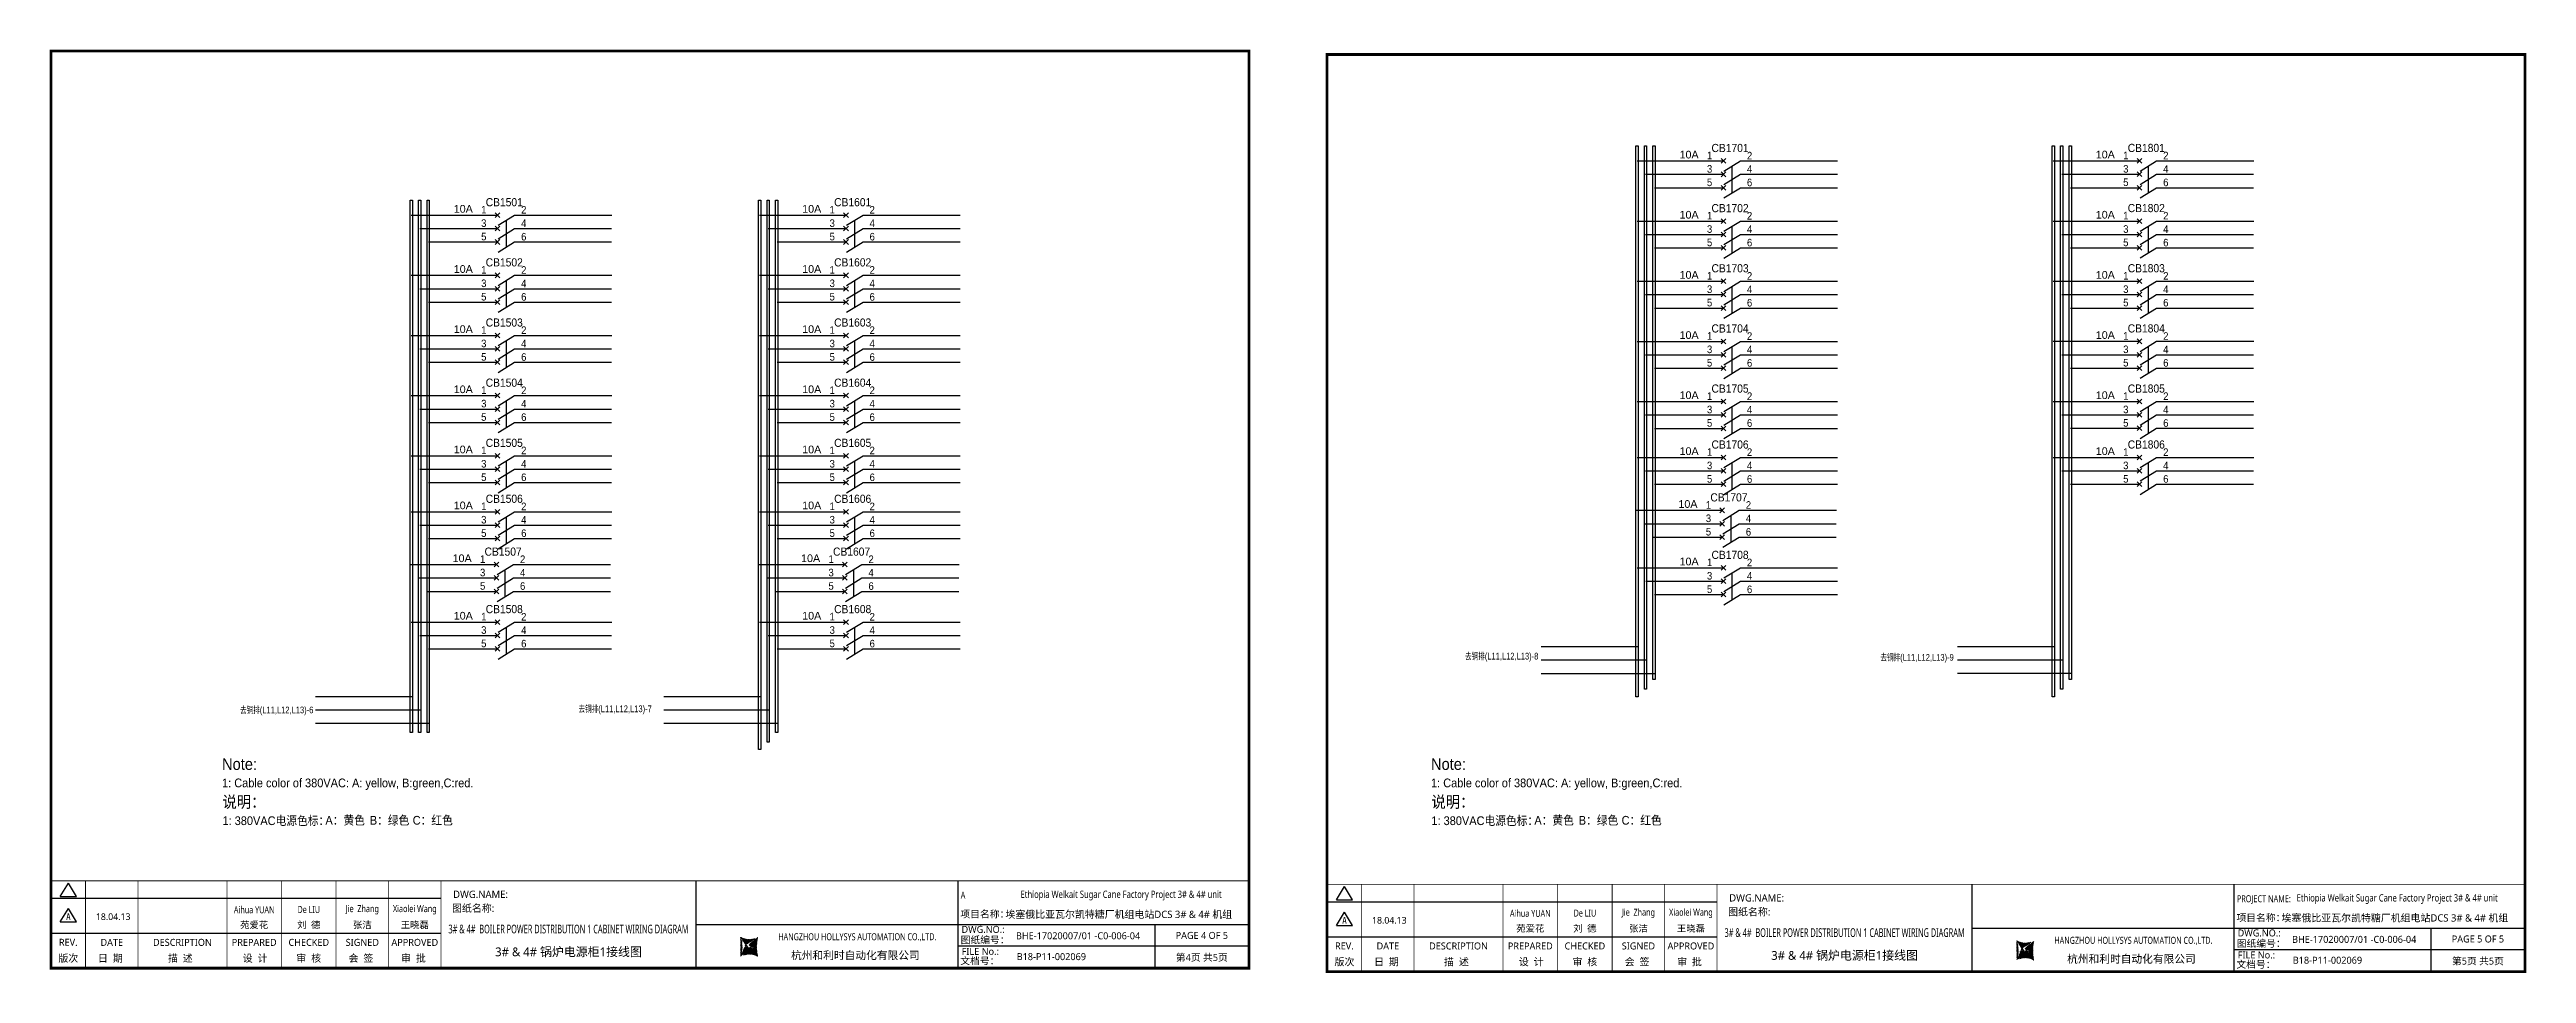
# Model space of a CAD drawing. Extents: x 81437 to 204847, y -54597 to -29444.
# Drawn here: x 106519 to 115028, y -36882 to -33707 of the extents above; entities that cross this region are included whole.
import ezdxf
from ezdxf.enums import TextEntityAlignment as Align
from ezdxf.lldxf.tags import DXFTag

# ---------------------------------------------------------------- set-up
doc = ezdxf.new("R2010")
doc.units = 0
doc.header["$LTSCALE"] = 100
doc.header["$MEASUREMENT"] = 0
for name, color, linetype in [('t', 1, 'Continuous'), ('标准图框及表格', 7, 'Continuous'), ('空气开关', 7, 'Continuous')]:
    doc.layers.add(name, color=color, linetype=linetype)
doc.styles.add('HZ', font='arial.ttf', dxfattribs={"width": 0.7})
doc.styles.get("Standard").update_dxf_attribs({"font": ''})
doc.styles.add('微软雅黑', font='')
doc.styles.get('Standard').set_extended_font_data('SimSun')
doc.styles.get('微软雅黑').set_extended_font_data('Microsoft YaHei')
tags = doc.linetypes.add('CENTER', pattern=[2, 1.25, -0.25, 0.25, -0.25]).pattern_tags.tags
tags[10:11] = [DXFTag(74, 4), DXFTag(75, 0), DXFTag(340, '0'), DXFTag(46, 1.0), DXFTag(50, 0.0), DXFTag(44, 0.0), DXFTag(45, 0.0)]
tags[8:9] = [DXFTag(74, 4), DXFTag(75, 0), DXFTag(340, '0'), DXFTag(46, 1.0), DXFTag(50, 0.0), DXFTag(44, 0.0), DXFTag(45, 0.0)]
tags[6:7] = [DXFTag(74, 4), DXFTag(75, 0), DXFTag(340, '0'), DXFTag(46, 1.0), DXFTag(50, 0.0), DXFTag(44, 0.0), DXFTag(45, 0.0)]
tags[4:5] = [DXFTag(74, 4), DXFTag(75, 0), DXFTag(340, '0'), DXFTag(46, 1.0), DXFTag(50, 0.0), DXFTag(44, 0.0), DXFTag(45, 0.0)]
pattern_1 = [(45, (-6.1628, -58.8625), (-0.7362629, 0.7362629), [])]

msp = doc.modelspace()

# ---------------------------------------------------------------- texts
at = {"style": 'HZ', "width": 0.7}
for s, p in [('去铜排(L11,L12,L13)-8', (111381.9, -35803.2)), ('去铜排(L11,L12,L13)-9', (112809, -35807.3)), ('去铜排(L11,L12,L13)-6', (107173.6, -35988.1)), ('去铜排(L11,L12,L13)-7', (108336.3, -35984.2))]:
    msp.add_text(s, height=23.1, dxfattribs=at).set_placement(p)
at = {"color": 3, "style": 'HZ', "width": 0.9}
for s, height, p in [('Note:', 40, (107111.8, -36182.5)), ('Note:', 40, (111265, -36182.5)), ('1: Cable color of 380VAC: A: yellow, B:green,C:red.', 30, (107111.8, -36242.3)), ('1: Cable color of 380VAC: A: yellow, B:green,C:red.', 30, (111265, -36242.3)), ('说明：', 40, (107113.3, -36312.4)), ('说明：', 40, (107113.3, -36312.4)), ('说明：', 40, (111266.4, -36312.4)), ('说明：', 40, (111266.4, -36312.4)), ('1: 380VAC电源色标：', 30, (107113.3, -36372.1)), ('A：黄色', 30, (107466.9, -36370.7)), ('B：绿色', 30, (107619.5, -36370.7)), ('C：红色', 30, (107766.7, -36370.7)), ('1: 380VAC电源色标：', 30, (111266.4, -36372.1)), ('A：黄色', 30, (111620.1, -36370.7)), ('B：绿色', 30, (111772.7, -36370.7)), ('C：红色', 30, (111919.8, -36370.7))]:
    msp.add_text(s, height=height, dxfattribs=at).set_placement(p)
at = {"layer": '空气开关', "style": 'HZ', "width": 0.9}
for s, p in [('3', (112213, -34130.4)), ('1', (112213, -34084.3)), ('4', (112350.4, -34130.9)), ('2', (112350.4, -34084.8)), ('3', (113642.9, -34130.3)), ('1', (113642.9, -34084.2)), ('4', (113780.3, -34130.8)), ('2', (113780.3, -34084.7)), ('5', (112213, -34176.6)), ('6', (112350.4, -34177)), ('5', (113642.9, -34176.4)), ('6', (113780.3, -34176.9)), ('3', (108001.9, -34316.8)), ('1', (108001.9, -34270.7)), ('4', (108139.3, -34317.3)), ('2', (108139.3, -34271.2)), ('3', (109198.9, -34316.8)), ('1', (109198.9, -34270.7)), ('4', (109336.3, -34317.3)), ('2', (109336.3, -34271.2)), ('1', (112213, -34291)), ('2', (112350.4, -34291.5)), ('1', (113642.9, -34290.9)), ('2', (113780.3, -34291.3)), ('5', (108001.9, -34362.9)), ('6', (108139.3, -34363.4)), ('5', (109198.9, -34362.9)), ('6', (109336.3, -34363.4)), ('3', (112213, -34337.1)), ('5', (112213, -34383.2)), ('4', (112350.4, -34337.6)), ('6', (112350.4, -34383.7)), ('3', (113642.9, -34337)), ('5', (113642.9, -34383.1)), ('4', (113780.3, -34337.4)), ('6', (113780.3, -34383.6)), ('1', (108001.9, -34477.4)), ('2', (108139.3, -34477.8)), ('1', (109198.9, -34477.4)), ('2', (109336.3, -34477.8)), ('3', (108001.9, -34523.5)), ('5', (108001.9, -34569.6)), ('4', (108139.3, -34524)), ('6', (108139.3, -34570.1)), ('3', (109198.9, -34523.5)), ('5', (109198.9, -34569.6)), ('4', (109336.3, -34524)), ('6', (109336.3, -34570.1)), ('3', (112213, -34543.8)), ('1', (112213, -34497.7)), ('4', (112350.4, -34544.3)), ('2', (112350.4, -34498.2)), ('3', (113642.9, -34543.7)), ('1', (113642.9, -34497.6)), ('4', (113780.3, -34544.1)), ('2', (113780.3, -34498)), ('5', (112213, -34589.9)), ('6', (112350.4, -34590.4)), ('5', (113642.9, -34589.8)), ('6', (113780.3, -34590.2)), ('3', (108001.9, -34730.2)), ('1', (108001.9, -34684.1)), ('4', (108139.3, -34730.6)), ('2', (108139.3, -34684.5)), ('3', (109198.9, -34730.2)), ('1', (109198.9, -34684.1)), ('4', (109336.3, -34730.6)), ('2', (109336.3, -34684.5)), ('1', (112213, -34704.4)), ('2', (112350.4, -34704.8)), ('1', (113642.9, -34704.2)), ('2', (113780.3, -34704.7)), ('5', (108001.9, -34776.3)), ('6', (108139.3, -34776.8)), ('5', (109198.9, -34776.3)), ('6', (109336.3, -34776.8)), ('3', (112213, -34750.5)), ('5', (112213, -34796.6)), ('4', (112350.4, -34751)), ('6', (112350.4, -34797.1)), ('3', (113642.9, -34750.4)), ('5', (113642.9, -34796.5)), ('4', (113780.3, -34750.8)), ('6', (113780.3, -34796.9)), ('1', (108001.9, -34890.8)), ('2', (108139.3, -34891.2)), ('1', (109198.9, -34890.8)), ('2', (109336.3, -34891.2)), ('1', (112213, -34911.1)), ('2', (112350.4, -34911.5)), ('1', (113642.9, -34910.9)), ('2', (113780.3, -34911.4)), ('3', (108001.9, -34936.9)), ('5', (108001.9, -34983)), ('4', (108139.3, -34937.3)), ('6', (108139.3, -34983.4)), ('3', (109198.9, -34936.9)), ('5', (109198.9, -34983)), ('4', (109336.3, -34937.3)), ('6', (109336.3, -34983.4)), ('3', (112213, -34957.2)), ('4', (112350.4, -34957.6)), ('3', (113642.9, -34957)), ('4', (113780.3, -34957.5)), ('5', (112213, -35003.3)), ('6', (112350.4, -35003.7)), ('5', (113642.9, -35003.2)), ('6', (113780.3, -35003.6)), ('3', (108001.9, -35143.6)), ('1', (108001.9, -35097.4)), ('4', (108139.3, -35144)), ('2', (108139.3, -35097.9)), ('3', (109198.9, -35143.6)), ('1', (109198.9, -35097.4)), ('4', (109336.3, -35144)), ('2', (109336.3, -35097.9)), ('3', (112213, -35149.4)), ('1', (112213, -35103.3)), ('4', (112350.4, -35149.9)), ('2', (112350.4, -35103.7)), ('3', (113642.9, -35149.3)), ('1', (113642.9, -35103.2)), ('4', (113780.3, -35149.7)), ('2', (113780.3, -35103.6)), ('5', (108001.9, -35189.7)), ('6', (108139.3, -35190.1)), ('5', (109198.9, -35189.7)), ('6', (109336.3, -35190.1)), ('5', (112213, -35195.5)), ('6', (112350.4, -35196)), ('5', (113642.9, -35195.4)), ('6', (113780.3, -35195.8)), ('3', (108001.9, -35335.8)), ('1', (108001.9, -35289.7)), ('4', (108139.3, -35336.2)), ('2', (108139.3, -35290.1)), ('3', (109198.9, -35335.8)), ('1', (109198.9, -35289.7)), ('4', (109336.3, -35336.2)), ('2', (109336.3, -35290.1)), ('3', (112209.2, -35331)), ('1', (112209.2, -35284.9)), ('4', (112346.6, -35331.4)), ('2', (112346.6, -35285.3)), ('5', (108001.9, -35381.9)), ('6', (108139.3, -35382.3)), ('5', (109198.9, -35381.9)), ('6', (109336.3, -35382.3)), ('5', (112209.2, -35377.1)), ('6', (112346.6, -35377.6)), ('1', (107998, -35471.2)), ('2', (108135.4, -35471.7)), ('1', (109195.1, -35471.2)), ('2', (109332.5, -35471.7)), ('1', (112213, -35482.4)), ('2', (112350.4, -35482.9)), ('3', (107998, -35517.4)), ('5', (107998, -35563.5)), ('4', (108135.4, -35517.8)), ('6', (108135.4, -35563.9)), ('3', (109195.1, -35517.4)), ('5', (109195.1, -35563.5)), ('4', (109332.5, -35517.8)), ('6', (109332.5, -35563.9)), ('3', (112213, -35528.5)), ('5', (112213, -35574.7)), ('4', (112350.4, -35529)), ('6', (112350.4, -35575.1)), ('1', (108001.9, -35668.8)), ('2', (108139.3, -35669.3)), ('1', (109198.9, -35668.8)), ('2', (109336.3, -35669.3)), ('3', (108001.9, -35714.9)), ('5', (108001.9, -35761)), ('4', (108139.3, -35715.4)), ('6', (108139.3, -35761.5)), ('3', (109198.9, -35714.9)), ('5', (109198.9, -35761)), ('4', (109336.3, -35715.4)), ('6', (109336.3, -35761.5))]:
    msp.add_text(s, height=26, dxfattribs=at).set_placement(p)

# ---------------------------------------------------------------- blocks, each defined once
blk = doc.blocks.new('图框')
at = {"layer": '标准图框及表格'}
h = blk.add_hatch(dxfattribs=at)
h.set_pattern_fill('ANSI31', color=5, scale=8.329864, style=0)
h.set_pattern_definition(pattern_1)
edge = h.paths.add_edge_path()
edge.add_arc((2393.1, -3057), 55.2, 238.10921, 291.65316)
edge.add_line((2413.5, -3108.3), (2382.4, -3129.1))
edge.add_arc((2232.7, -3137.2), 135.4, 346.39153, 374.25003)
edge.add_line((2364.3, -3169), (2391.3, -3146.7))
edge.add_line((2385.2, -3139.1), (2390, -3139.8))
edge.add_spline(control_points=[(2391.3, -3146.8), (2392.2, -3145.9), (2393.8, -3144.3), (2393.7, -3140.1), (2391.3, -3139.9), (2390, -3139.7)], knot_values=[0, 0, 0, 0, 6.844331, 12.400427, 18.769243, 18.769243, 18.769243, 18.769243], weights=[1, 1, 1, 1, 1, 1], degree=3, periodic=0)
edge.add_spline(control_points=[(2382.4, -3129.1), (2381.6, -3129.7), (2380.3, -3130.8), (2379.4, -3132.2), (2379, -3132.9)], knot_values=[0, 0, 0, 0, 5.253674, 9.488439, 9.488439, 9.488439, 9.488439], weights=[1, 1, 1, 1, 1], degree=3, periodic=0)
edge.add_spline(control_points=[(2380.1, -3131.1), (2379.6, -3131.8), (2378.5, -3133.2), (2378.8, -3136.6), (2381.7, -3138.8), (2384, -3139), (2385.2, -3139.1)], knot_values=[10.665975, 10.665975, 10.665975, 10.665975, 18.977704, 28.894558, 41.119554, 52.646925, 52.646925, 52.646925, 52.646925], weights=[1, 1, 1, 1, 1, 1, 1], degree=3, periodic=0)
h = blk.add_hatch(dxfattribs=at)
h.set_pattern_fill('ANSI31', color=3, scale=8.329864, style=0)
h.set_pattern_definition(pattern_1)
edge = h.paths.add_edge_path()
edge.add_line((2396.3, -3134.6), (2401.5, -3135.3))
edge.add_spline(control_points=[(2394.9, -3127.6), (2394, -3128.5), (2392.4, -3130.1), (2392.5, -3134.3), (2394.9, -3134.5), (2396.2, -3134.6)], knot_values=[0, 0, 0, 0, 6.844331, 12.400427, 18.769243, 18.769243, 18.769243, 18.769243], weights=[1, 1, 1, 1, 1, 1], degree=3, periodic=0)
edge.add_line((2421.9, -3105.3), (2394.8, -3127.7))
edge.add_spline(control_points=[(2406.5, -3142.8), (2406.9, -3142.3), (2407.7, -3140.9), (2407.4, -3137.8), (2404.5, -3135.6), (2402.2, -3135.4), (2401, -3135.3)], knot_values=[12.654089, 12.654089, 12.654089, 12.654089, 18.977704, 28.894558, 41.119554, 52.646925, 52.646925, 52.646925, 52.646925], weights=[1, 1, 1, 1, 1, 1, 1], degree=3, periodic=0)
edge.add_line((2405.5, -3143.8), (2406.6, -3142.6))
edge.add_line((2403.9, -3145.3), (2405.5, -3143.8))
edge.add_line((2372.7, -3166.1), (2403.8, -3145.3))
edge.add_arc((2393.1, -3217.4), 55.2, 58.10921, 111.65316)
edge.add_arc((2553.4, -3137.2), 135.4, 166.39153, 194.25003)
at = {"color": 7}
for p, q in [((-6.2, -2970.4), (1334, -2970.4)), ((2209.5, -2910.4), (2209.5, -3210.4)), ((3109.5, -2910.4), (3109.5, -3210.4)), ((2209.5, -3060.4), (3109.5, -3060.4)), ((3109.5, -3060.4), (4109.5, -3060.4)), ((3785.6, -3060.4), (3785.6, -3210.4)), ((-6.2, -3090.4), (1334, -3090.4)), ((4109.5, -3135.4), (3109.5, -3135.4))]:
    blk.add_line(p, q, dxfattribs=at)
at = {"color": 7, "const_width": 3}
blk.add_lwpolyline([(4109.5, -2910.4), (-6.2, -2910.4)], dxfattribs=at)
at = {"layer": 't', "color": 7}
for p, q in [((25.8, -2963.9), (53.7, -2918)), ((25.8, -2963.9), (81.7, -2963.9)), ((81.7, -2963.9), (53.7, -2918)), ((25.8, -3051.8), (53.7, -3006)), ((25.8, -3051.8), (81.7, -3051.8)), ((81.7, -3051.8), (53.7, -3006))]:
    blk.add_line(p, q, dxfattribs=at)
at = {"layer": 't', "color": 7, "const_width": 9.62}
blk.add_lwpolyline([(4109.5, -3210.4), (4109.5, -58.9), (-6.2, -58.9), (-6.2, -3210.4)], close=True, dxfattribs=at)
at = {"layer": 't', "color": 7, "const_width": 2.4}
for points in [[(112.6, -2911.6), (112.6, -3210.4)], [(292.9, -2911.6), (292.9, -3210.4)], [(598.2, -2911.6), (598.2, -3215.3)], [(785.8, -2911.6), (785.8, -3215.3)], [(973.4, -2911.6), (973.4, -3215.3)], [(1153.7, -2911.6), (1153.7, -3215.3)], [(1334, -2911.6), (1334, -3215.3)]]:
    blk.add_lwpolyline(points, dxfattribs=at)
at = {"color": 7, "linetype": 'CENTER', "style": '微软雅黑'}
for s, height, p in [('项目名称：', 24, (3118.2, -3036.9)), ('图纸编号：', 24, (3119.1, -3125.5)), ('杭州和利时自动化有限公司', 27, (2536.4, -3180)), ('文档号：', 24, (3117.9, -3197.6))]:
    blk.add_text(s, height=height, dxfattribs=at).set_placement(p)
at = {"color": 7, "style": '微软雅黑', "flags": 8}
for tag, p, height in [('DWG.NAME:', (1375.5, -2969.2), 25), ('DWG.NO.:', (3122, -3089.3), 24), ('FILENO.:', (3122.5, -3165), 24), ('图纸编号', (3309.2, -3111.3), 24), ('文档号', (3311.6, -3183), 24)]:
    blk.add_attdef(tag, p, '', height=height, dxfattribs=at)
at = {"color": 7, "style": '微软雅黑', "width": 0.8, "flags": 8}
for tag, p, height in [('PROJECTNAME:', (3119.3, -2971.7), 24), ('PROJECT_NAME', (3324.7, -2969.2), 25)]:
    blk.add_attdef(tag, p, '', height=height, dxfattribs=at)
at = {"color": 7, "flags": 8}
blk.add_attdef('A', text='', height=23, dxfattribs=at).set_placement((53.7, -3033.7), align=Align.MIDDLE)
at = {"color": 7, "style": '微软雅黑', "flags": 8}
for tag, height, p in [('设计时间', 23, (207.7, -3033.7)), ('刘仁', 23, (692, -3061.1)), ('王姝芬', 23, (879.6, -3061.1)), ('侯方', 23, (1063.6, -3061.1)), ('李丹丹', 23, (1243.9, -3061.1)), ('REV.', 24, (53.2, -3121.9)), ('DATE', 24, (202.7, -3121.9)), ('DESCRIPTION', 24, (445.6, -3121.9)), ('PREPARED', 24, (692, -3121.9)), ('CHECKED', 24, (879.6, -3121.9)), ('SIGNED', 24, (1063.6, -3121.9)), ('APPROVED', 24, (1243.9, -3121.9)), ('图纸名称', 30, (1771.7, -3153.6)), ('PAGEXOFX', 24, (3947.6, -3097.9)), ('第几页共几页', 24, (3947.6, -3172.9))]:
    blk.add_attdef(tag, text='', height=height, dxfattribs=at).set_placement(p, align=Align.MIDDLE)
for tag, height, width, p in [('RENLIU', 24, 0.7, (692, -3009.2)), ('SHUFENWANG', 24, 0.7, (879.6, -3009.2)), ('FANGHOU', 24, 0.7, (1063.6, -3009.2)), ('DANDANLI', 24, 0.7, (1243.9, -3009.2)), ('#10STATIONONTROLCABINETCOVER', 30, 0.6, (1771.7, -3076)), ('HANGZHOUHOLLYSYSAUTOMATIONCO.,LTD.', 24, 0.7, (2763.9, -3104.6))]:
    blk.add_attdef(tag, text='', height=height, dxfattribs=dict(at, width=width)).set_placement(p, align=Align.MIDDLE)
for tag, p in [('图纸名称:', (1371.6, -3024.8)), ('项目名称', (3272.9, -3045.6))]:
    blk.add_attdef(tag, text='', height=25, dxfattribs=at).set_placement(p, align=Align.BOTTOM_LEFT)
at = {"layer": 't', "color": 7, "style": '微软雅黑'}
for s, p in [('版次', (53.7, -3176.5)), ('日  期', (198, -3176.5)), ('描  述', (438.3, -3176.5)), ('设  计', (695.3, -3176.5)), ('审  核', (879.4, -3176.5)), ('会  签', (1058.9, -3176.5)), ('审  批', (1239.1, -3176.5))]:
    blk.add_text(s, height=25, dxfattribs=at).set_placement(p, align=Align.MIDDLE_CENTER)
at = {"layer": '标准图框及表格', "color": 5, "style": 'HZ'}
for s, p in [('pgqh', (2367.7, -3118.5)), ('hollilas', (2367.9, -3144.8))]:
    blk.add_text(s, height=5.21, dxfattribs=at).set_placement(p)
at = {"layer": '标准图框及表格', "color": 3, "style": 'HZ'}
for s, height, p in [('auto', 8.68, (2394.7, -3133.1)), ('hollysys', 4.34, (2396.4, -3158.6))]:
    blk.add_text(s, height=height, dxfattribs=at).set_placement(p)
blk = doc.blocks.new('供电端子')
at = {"style": 'HZ', "width": 0.7}
blk.add_attdef('供电端子', (0, 0), '', height=17, dxfattribs=at)

# ---------------------------------------------------------------- linework, layer by layer
at = {"color": 2}
for p, q in [((111972.7, -34090), (112269.4, -34090)), ((112328, -34090), (112661.7, -34090)), ((113402.7, -34089.9), (113699.3, -34089.9)), ((113757.9, -34089.9), (114091.6, -34089.9)), ((107761.6, -34276.4), (108058.3, -34276.4)), ((108116.8, -34276.4), (108450.5, -34276.4)), ((108958.7, -34276.4), (109255.3, -34276.4)), ((109313.9, -34276.4), (109647.6, -34276.4)), ((111972.7, -34296.7), (112269.4, -34296.7)), ((112328, -34296.7), (112661.7, -34296.7)), ((113402.7, -34296.6), (113699.3, -34296.6)), ((113757.9, -34296.6), (114091.6, -34296.6)), ((107761.6, -34483.1), (108058.3, -34483.1)), ((108116.8, -34483.1), (108450.5, -34483.1)), ((108958.7, -34483.1), (109255.3, -34483.1)), ((109313.9, -34483.1), (109647.6, -34483.1)), ((111972.7, -34503.4), (112269.4, -34503.4)), ((112328, -34503.4), (112661.7, -34503.4)), ((113402.7, -34503.3), (113699.3, -34503.3)), ((113757.9, -34503.3), (114091.6, -34503.3)), ((107761.6, -34689.8), (108058.3, -34689.8)), ((108116.8, -34689.8), (108450.5, -34689.8)), ((108958.7, -34689.8), (109255.3, -34689.8)), ((109313.9, -34689.8), (109647.6, -34689.8)), ((111972.7, -34710.1), (112269.4, -34710.1)), ((112328, -34710.1), (112661.7, -34710.1)), ((113402.7, -34709.9), (113699.3, -34709.9)), ((113757.9, -34709.9), (114091.6, -34709.9)), ((107761.6, -34896.4), (108058.3, -34896.4)), ((108116.8, -34896.4), (108450.5, -34896.4)), ((108958.7, -34896.4), (109255.3, -34896.4)), ((109313.9, -34896.4), (109647.6, -34896.4)), ((111972.7, -34916.8), (112269.4, -34916.8)), ((112328, -34916.8), (112661.7, -34916.8)), ((113402.7, -34916.6), (113699.3, -34916.6)), ((113757.9, -34916.6), (114091.6, -34916.6)), ((107761.6, -35103.1), (108058.3, -35103.1)), ((108116.8, -35103.1), (108450.5, -35103.1)), ((108958.7, -35103.1), (109255.3, -35103.1)), ((109313.9, -35103.1), (109647.6, -35103.1)), ((111972.7, -35109), (112269.4, -35109)), ((112327.9, -35109), (112661.6, -35109)), ((113402.6, -35108.8), (113699.3, -35108.8)), ((113757.9, -35108.8), (114091.6, -35108.8)), ((107761.6, -35295.4), (108058.3, -35295.4)), ((108116.8, -35295.4), (108450.5, -35295.4)), ((108958.6, -35295.4), (109255.3, -35295.4)), ((109313.9, -35295.4), (109647.5, -35295.4)), ((111968.9, -35290.6), (112265.6, -35290.6)), ((112324.1, -35290.6), (112657.8, -35290.6)), ((107757.8, -35476.9), (108054.4, -35476.9)), ((108113, -35476.9), (108446.7, -35476.9)), ((108954.8, -35476.9), (109251.5, -35476.9)), ((109310, -35476.9), (109643.7, -35476.9)), ((111972.8, -35488.1), (112269.4, -35488.1)), ((112328, -35488.1), (112661.7, -35488.1)), ((107761.6, -35674.5), (108058.3, -35674.5)), ((108116.9, -35674.5), (108450.5, -35674.5)), ((108958.7, -35674.5), (109255.3, -35674.5)), ((109313.9, -35674.5), (109647.6, -35674.5)), ((111644, -35758.5), (111977.7, -35758.5)), ((113073.9, -35758.4), (113407.6, -35758.4)), ((107432.8, -35929.9), (107766.5, -35929.9)), ((108629.9, -35929.9), (108963.6, -35929.9))]:
    msp.add_line(p, q, dxfattribs=at)
at = {"color": 6}
for p, q in [((112277.5, -34098.1), (112261.3, -34081.9)), ((112261.3, -34098.1), (112277.5, -34081.9)), ((112271.5, -34124.8), (112328, -34090)), ((113707.4, -34098), (113691.2, -34081.8)), ((113691.2, -34098), (113707.4, -34081.8)), ((113701.4, -34124.7), (113757.9, -34089.9)), ((112261.3, -34144.2), (112277.5, -34128)), ((112277.5, -34144.2), (112261.3, -34128)), ((112261.3, -34190.3), (112277.5, -34174.2)), ((112277.5, -34190.3), (112261.3, -34174.2)), ((112271.5, -34170.9), (112328, -34136.1)), ((112271.5, -34217), (112328, -34182.2)), ((113691.2, -34144.1), (113707.4, -34127.9)), ((113707.4, -34144.1), (113691.2, -34127.9)), ((113691.2, -34190.2), (113707.4, -34174)), ((113707.4, -34190.2), (113691.2, -34174)), ((113701.4, -34170.8), (113757.9, -34136)), ((113701.4, -34216.9), (113757.9, -34182.1)), ((108066.4, -34284.5), (108050.2, -34268.3)), ((108050.2, -34284.5), (108066.4, -34268.3)), ((108060.4, -34311.2), (108116.8, -34276.4)), ((109263.4, -34284.5), (109247.2, -34268.3)), ((109247.2, -34284.5), (109263.4, -34268.3)), ((109257.4, -34311.2), (109313.9, -34276.4)), ((112277.5, -34304.8), (112261.3, -34288.6)), ((112261.3, -34304.8), (112277.5, -34288.6)), ((113707.4, -34304.7), (113691.2, -34288.5)), ((113691.2, -34304.7), (113707.4, -34288.5)), ((108050.2, -34330.6), (108066.4, -34314.4)), ((108066.4, -34330.6), (108050.2, -34314.4)), ((108050.2, -34376.7), (108066.4, -34360.5)), ((108066.4, -34376.7), (108050.2, -34360.5)), ((108060.4, -34357.3), (108116.8, -34322.5)), ((108060.4, -34403.4), (108116.8, -34368.6)), ((109247.2, -34330.6), (109263.4, -34314.4)), ((109263.4, -34330.6), (109247.2, -34314.4)), ((109247.2, -34376.7), (109263.4, -34360.5)), ((109263.4, -34376.7), (109247.2, -34360.5)), ((109257.4, -34357.3), (109313.9, -34322.5)), ((109257.4, -34403.4), (109313.9, -34368.6)), ((112261.3, -34350.9), (112277.5, -34334.7)), ((112277.5, -34350.9), (112261.3, -34334.7)), ((112271.5, -34331.5), (112328, -34296.7)), ((112271.5, -34377.6), (112328, -34342.8)), ((113691.2, -34350.8), (113707.4, -34334.6)), ((113707.4, -34350.8), (113691.2, -34334.6)), ((113701.4, -34331.4), (113757.9, -34296.6)), ((113701.4, -34377.5), (113757.9, -34342.7)), ((112261.3, -34397), (112277.5, -34380.8)), ((112277.5, -34397), (112261.3, -34380.8)), ((112271.5, -34423.7), (112328, -34388.9)), ((113691.2, -34396.9), (113707.4, -34380.7)), ((113707.4, -34396.9), (113691.2, -34380.7)), ((113701.4, -34423.6), (113757.9, -34388.8)), ((108066.4, -34491.2), (108050.2, -34475)), ((108050.2, -34491.2), (108066.4, -34475)), ((108050.2, -34537.3), (108066.4, -34521.1)), ((108066.4, -34537.3), (108050.2, -34521.1)), ((108060.4, -34517.9), (108116.8, -34483.1)), ((108060.4, -34564), (108116.8, -34529.2)), ((109263.4, -34491.2), (109247.2, -34475)), ((109247.2, -34491.2), (109263.4, -34475)), ((109247.2, -34537.3), (109263.4, -34521.1)), ((109263.4, -34537.3), (109247.2, -34521.1)), ((109257.4, -34517.9), (109313.9, -34483.1)), ((109257.4, -34564), (109313.9, -34529.2)), ((112277.5, -34511.5), (112261.3, -34495.3)), ((112261.3, -34511.5), (112277.5, -34495.3)), ((112261.3, -34557.6), (112277.5, -34541.4)), ((112277.5, -34557.6), (112261.3, -34541.4)), ((112271.5, -34538.2), (112328, -34503.4)), ((113707.4, -34511.4), (113691.2, -34495.2)), ((113691.2, -34511.4), (113707.4, -34495.2)), ((113691.2, -34557.5), (113707.4, -34541.3)), ((113707.4, -34557.5), (113691.2, -34541.3)), ((113701.4, -34538), (113757.9, -34503.3)), ((108050.2, -34583.4), (108066.4, -34567.2)), ((108066.4, -34583.4), (108050.2, -34567.2)), ((108060.4, -34610.1), (108116.8, -34575.3)), ((109247.2, -34583.4), (109263.4, -34567.2)), ((109263.4, -34583.4), (109247.2, -34567.2)), ((109257.4, -34610.1), (109313.9, -34575.3)), ((112261.3, -34603.7), (112277.5, -34587.5)), ((112277.5, -34603.7), (112261.3, -34587.5)), ((112271.5, -34584.3), (112328, -34549.5)), ((112271.5, -34630.4), (112328, -34595.6)), ((113691.2, -34603.6), (113707.4, -34587.4)), ((113707.4, -34603.6), (113691.2, -34587.4)), ((113701.4, -34584.2), (113757.9, -34549.4)), ((113701.4, -34630.3), (113757.9, -34595.5)), ((108066.4, -34697.9), (108050.2, -34681.7)), ((108050.2, -34697.9), (108066.4, -34681.7)), ((108060.4, -34724.6), (108116.8, -34689.8)), ((109263.4, -34697.9), (109247.2, -34681.7)), ((109247.2, -34697.9), (109263.4, -34681.7)), ((109257.4, -34724.6), (109313.9, -34689.8)), ((112277.5, -34718.2), (112261.3, -34702)), ((112261.3, -34718.2), (112277.5, -34702)), ((112271.5, -34744.9), (112328, -34710.1)), ((113707.4, -34718), (113691.2, -34701.9)), ((113691.2, -34718), (113707.4, -34701.9)), ((113701.4, -34744.7), (113757.9, -34709.9)), ((108050.2, -34744), (108066.4, -34727.8)), ((108066.4, -34744), (108050.2, -34727.8)), ((108050.2, -34790.1), (108066.4, -34773.9)), ((108066.4, -34790.1), (108050.2, -34773.9)), ((108060.4, -34770.7), (108116.8, -34735.9)), ((108060.4, -34816.8), (108116.8, -34782)), ((109247.2, -34744), (109263.4, -34727.8)), ((109263.4, -34744), (109247.2, -34727.8)), ((109247.2, -34790.1), (109263.4, -34773.9)), ((109263.4, -34790.1), (109247.2, -34773.9)), ((109257.4, -34770.7), (109313.9, -34735.9)), ((109257.4, -34816.8), (109313.9, -34782)), ((112261.3, -34764.3), (112277.5, -34748.1)), ((112277.5, -34764.3), (112261.3, -34748.1)), ((112261.3, -34810.4), (112277.5, -34794.2)), ((112277.5, -34810.4), (112261.3, -34794.2)), ((112271.5, -34791), (112328, -34756.2)), ((112271.5, -34837.1), (112328, -34802.3)), ((113691.2, -34764.1), (113707.4, -34748)), ((113707.4, -34764.1), (113691.2, -34748)), ((113691.2, -34810.3), (113707.4, -34794.1)), ((113707.4, -34810.3), (113691.2, -34794.1)), ((113701.4, -34790.8), (113757.9, -34756.1)), ((113701.4, -34837), (113757.9, -34802.2)), ((108066.4, -34904.5), (108050.2, -34888.4)), ((108050.2, -34904.5), (108066.4, -34888.4)), ((108050.2, -34950.7), (108066.4, -34934.5)), ((108066.4, -34950.7), (108050.2, -34934.5)), ((108060.4, -34931.2), (108116.8, -34896.4)), ((108060.4, -34977.3), (108116.8, -34942.6)), ((109263.4, -34904.5), (109247.2, -34888.4)), ((109247.2, -34904.5), (109263.4, -34888.4)), ((109247.2, -34950.7), (109263.4, -34934.5)), ((109263.4, -34950.7), (109247.2, -34934.5)), ((109257.4, -34931.2), (109313.9, -34896.4)), ((109257.4, -34977.3), (109313.9, -34942.6)), ((112277.5, -34924.9), (112261.3, -34908.7)), ((112261.3, -34924.9), (112277.5, -34908.7)), ((112261.3, -34971), (112277.5, -34954.8)), ((112277.5, -34971), (112261.3, -34954.8)), ((112271.5, -34951.5), (112328, -34916.8)), ((112271.5, -34997.7), (112328, -34962.9)), ((113707.4, -34924.7), (113691.2, -34908.5)), ((113691.2, -34924.7), (113707.4, -34908.5)), ((113691.2, -34970.8), (113707.4, -34954.6)), ((113707.4, -34970.8), (113691.2, -34954.6)), ((113701.4, -34951.4), (113757.9, -34916.6)), ((113701.4, -34997.5), (113757.9, -34962.7)), ((108050.2, -34996.8), (108066.4, -34980.6)), ((108066.4, -34996.8), (108050.2, -34980.6)), ((108060.4, -35023.5), (108116.8, -34988.7)), ((109247.2, -34996.8), (109263.4, -34980.6)), ((109263.4, -34996.8), (109247.2, -34980.6)), ((109257.4, -35023.5), (109313.9, -34988.7)), ((112261.3, -35017.1), (112277.5, -35000.9)), ((112277.5, -35017.1), (112261.3, -35000.9)), ((112271.5, -35043.8), (112328, -35009)), ((113691.2, -35016.9), (113707.4, -35000.8)), ((113707.4, -35016.9), (113691.2, -35000.8)), ((113701.4, -35043.6), (113757.9, -35008.8)), ((108066.4, -35111.2), (108050.2, -35095)), ((108050.2, -35111.2), (108066.4, -35095)), ((108050.2, -35157.3), (108066.4, -35141.2)), ((108066.4, -35157.3), (108050.2, -35141.2)), ((108060.4, -35137.9), (108116.8, -35103.1)), ((109263.4, -35111.2), (109247.2, -35095)), ((109247.2, -35111.2), (109263.4, -35095)), ((109247.2, -35157.3), (109263.4, -35141.2)), ((109263.4, -35157.3), (109247.2, -35141.2)), ((109257.4, -35137.9), (109313.9, -35103.1)), ((112277.5, -35117.1), (112261.3, -35100.9)), ((112261.3, -35117.1), (112277.5, -35100.9)), ((112271.5, -35143.8), (112327.9, -35109)), ((113707.4, -35116.9), (113691.2, -35100.8)), ((113691.2, -35116.9), (113707.4, -35100.8)), ((113701.4, -35143.6), (113757.9, -35108.8)), ((108050.2, -35203.4), (108066.4, -35187.3)), ((108066.4, -35203.4), (108050.2, -35187.3)), ((108060.4, -35184), (108116.8, -35149.2)), ((108060.4, -35230.1), (108116.8, -35195.4)), ((109247.2, -35203.4), (109263.4, -35187.3)), ((109263.4, -35203.4), (109247.2, -35187.3)), ((109257.4, -35184), (109313.9, -35149.2)), ((109257.4, -35230.1), (109313.9, -35195.4)), ((112261.3, -35163.2), (112277.5, -35147)), ((112277.5, -35163.2), (112261.3, -35147)), ((112261.3, -35209.3), (112277.5, -35193.1)), ((112277.5, -35209.3), (112261.3, -35193.1)), ((112271.5, -35189.9), (112327.9, -35155.1)), ((112271.5, -35236), (112327.9, -35201.2)), ((113691.2, -35163), (113707.4, -35146.9)), ((113707.4, -35163), (113691.2, -35146.9)), ((113691.2, -35209.2), (113707.4, -35193)), ((113707.4, -35209.2), (113691.2, -35193)), ((113701.4, -35189.7), (113757.9, -35155)), ((113701.4, -35235.9), (113757.9, -35201.1)), ((108066.4, -35303.4), (108050.2, -35287.3)), ((108050.2, -35303.4), (108066.4, -35287.3)), ((108060.3, -35330.1), (108116.8, -35295.4)), ((109263.4, -35303.4), (109247.2, -35287.3)), ((109247.2, -35303.4), (109263.4, -35287.3)), ((109257.4, -35330.1), (109313.9, -35295.4)), ((112273.7, -35298.7), (112257.5, -35282.5)), ((112257.5, -35298.7), (112273.7, -35282.5)), ((112267.6, -35325.4), (112324.1, -35290.6)), ((108050.2, -35349.6), (108066.4, -35333.4)), ((108066.4, -35349.6), (108050.2, -35333.4)), ((108050.2, -35395.7), (108066.4, -35379.5)), ((108066.4, -35395.7), (108050.2, -35379.5)), ((108060.3, -35376.3), (108116.8, -35341.5)), ((108060.3, -35422.4), (108116.8, -35387.6)), ((109247.2, -35349.6), (109263.4, -35333.4)), ((109263.4, -35349.6), (109247.2, -35333.4)), ((109247.2, -35395.7), (109263.4, -35379.5)), ((109263.4, -35395.7), (109247.2, -35379.5)), ((109257.4, -35376.3), (109313.9, -35341.5)), ((109257.4, -35422.4), (109313.9, -35387.6)), ((112257.5, -35344.8), (112273.7, -35328.6)), ((112273.7, -35344.8), (112257.5, -35328.6)), ((112257.5, -35390.9), (112273.7, -35374.7)), ((112273.7, -35390.9), (112257.5, -35374.7)), ((112267.6, -35371.5), (112324.1, -35336.7)), ((112267.6, -35417.6), (112324.1, -35382.8)), ((108062.5, -35485), (108046.3, -35468.9)), ((108046.3, -35485), (108062.5, -35468.9)), ((108056.5, -35511.7), (108113, -35476.9)), ((109259.6, -35485), (109243.4, -35468.9)), ((109243.4, -35485), (109259.6, -35468.9)), ((109253.5, -35511.7), (109310, -35476.9)), ((112277.5, -35496.2), (112261.3, -35480)), ((112261.3, -35496.2), (112277.5, -35480)), ((108046.3, -35531.1), (108062.5, -35515)), ((108062.5, -35531.1), (108046.3, -35515)), ((108046.3, -35577.3), (108062.5, -35561.1)), ((108062.5, -35577.3), (108046.3, -35561.1)), ((108056.5, -35557.8), (108113, -35523.1)), ((109243.4, -35531.1), (109259.6, -35515)), ((109259.6, -35531.1), (109243.4, -35515)), ((109243.4, -35577.3), (109259.6, -35561.1)), ((109259.6, -35577.3), (109243.4, -35561.1)), ((109253.5, -35557.8), (109310, -35523.1)), ((112261.3, -35542.3), (112277.5, -35526.1)), ((112277.5, -35542.3), (112261.3, -35526.1)), ((112271.5, -35522.9), (112328, -35488.1)), ((112271.5, -35569), (112328, -35534.2)), ((108056.5, -35604), (108113, -35569.2)), ((109253.5, -35604), (109310, -35569.2)), ((112261.3, -35588.4), (112277.5, -35572.3)), ((112277.5, -35588.4), (112261.3, -35572.3)), ((112271.5, -35615.1), (112328, -35580.4)), ((108066.4, -35682.6), (108050.2, -35666.4)), ((108050.2, -35682.6), (108066.4, -35666.4)), ((108050.2, -35728.7), (108066.4, -35712.5)), ((108066.4, -35728.7), (108050.2, -35712.5)), ((108060.4, -35709.3), (108116.9, -35674.5)), ((108060.4, -35755.4), (108116.9, -35720.6)), ((109263.4, -35682.6), (109247.2, -35666.4)), ((109247.2, -35682.6), (109263.4, -35666.4)), ((109247.2, -35728.7), (109263.4, -35712.5)), ((109263.4, -35728.7), (109247.2, -35712.5)), ((109257.4, -35709.3), (109313.9, -35674.5)), ((109257.4, -35755.4), (109313.9, -35720.6)), ((108050.2, -35774.8), (108066.4, -35758.6)), ((108066.4, -35774.8), (108050.2, -35758.6)), ((108060.4, -35801.5), (108116.9, -35766.7)), ((109247.2, -35774.8), (109263.4, -35758.6)), ((109263.4, -35774.8), (109247.2, -35758.6)), ((109257.4, -35801.5), (109313.9, -35766.7))]:
    msp.add_line(p, q, dxfattribs=at)
at = {"color": 3}
for p, q in [((112002.4, -34136.1), (112269.4, -34136.1)), ((112328, -34136.1), (112661.1, -34136.1)), ((113432.4, -34136), (113699.3, -34136)), ((113757.9, -34136), (114091, -34136)), ((107791.3, -34322.5), (108058.3, -34322.5)), ((108116.8, -34322.5), (108449.9, -34322.5)), ((108988.4, -34322.5), (109255.3, -34322.5)), ((109313.9, -34322.5), (109647, -34322.5)), ((112002.4, -34342.8), (112269.4, -34342.8)), ((112328, -34342.8), (112661.1, -34342.8)), ((113432.4, -34342.7), (113699.3, -34342.7)), ((113757.9, -34342.7), (114091, -34342.7)), ((107791.3, -34529.2), (108058.3, -34529.2)), ((108116.8, -34529.2), (108449.9, -34529.2)), ((108988.4, -34529.2), (109255.3, -34529.2)), ((109313.9, -34529.2), (109647, -34529.2)), ((112002.4, -34549.5), (112269.4, -34549.5)), ((112328, -34549.5), (112661.1, -34549.5)), ((113432.4, -34549.4), (113699.3, -34549.4)), ((113757.9, -34549.4), (114091, -34549.4)), ((107791.3, -34735.9), (108058.3, -34735.9)), ((108116.8, -34735.9), (108449.9, -34735.9)), ((108988.4, -34735.9), (109255.3, -34735.9)), ((109313.9, -34735.9), (109647, -34735.9)), ((112002.4, -34756.2), (112269.4, -34756.2)), ((112328, -34756.2), (112661.1, -34756.2)), ((113432.4, -34756.1), (113699.3, -34756.1)), ((113757.9, -34756.1), (114091, -34756.1)), ((107791.3, -34942.6), (108058.3, -34942.6)), ((108116.8, -34942.6), (108449.9, -34942.6)), ((108988.4, -34942.6), (109255.3, -34942.6)), ((109313.9, -34942.6), (109647, -34942.6)), ((112002.4, -34962.9), (112269.4, -34962.9)), ((112328, -34962.9), (112661.1, -34962.9)), ((113432.4, -34962.7), (113699.3, -34962.7)), ((113757.9, -34962.7), (114091, -34962.7)), ((107791.3, -35149.2), (108058.3, -35149.2)), ((108116.8, -35149.2), (108449.9, -35149.2)), ((108988.4, -35149.2), (109255.3, -35149.2)), ((109313.9, -35149.2), (109647, -35149.2)), ((112002.4, -35155.1), (112269.4, -35155.1)), ((112327.9, -35155.1), (112661.1, -35155.1)), ((113432.3, -35155), (113699.3, -35155)), ((113757.9, -35155), (114091, -35155)), ((107791.3, -35341.5), (108058.3, -35341.5)), ((108116.8, -35341.5), (108449.9, -35341.5)), ((108988.3, -35341.5), (109255.3, -35341.5)), ((109313.9, -35341.5), (109647, -35341.5)), ((111998.6, -35336.7), (112265.6, -35336.7)), ((112324.1, -35336.7), (112657.2, -35336.7)), ((107787.5, -35523.1), (108054.4, -35523.1)), ((108113, -35523.1), (108446.1, -35523.1)), ((108984.5, -35523.1), (109251.5, -35523.1)), ((109310, -35523.1), (109643.1, -35523.1)), ((112002.5, -35534.2), (112269.4, -35534.2)), ((112328, -35534.2), (112661.1, -35534.2)), ((107791.3, -35720.6), (108058.3, -35720.6)), ((108116.9, -35720.6), (108450, -35720.6)), ((108988.4, -35720.6), (109255.3, -35720.6)), ((109313.9, -35720.6), (109647, -35720.6)), ((111644, -35804.7), (112006.5, -35804.7)), ((113073.9, -35804.5), (113436.4, -35804.5)), ((107432.8, -35976), (107795.4, -35976)), ((108629.9, -35976), (108992.4, -35976))]:
    msp.add_line(p, q, dxfattribs=at)
at = {"color": 1}
for p, q in [((112032.4, -34182.2), (112269.4, -34182.2)), ((112328, -34182.2), (112661.1, -34182.2)), ((113462.3, -34182.1), (113699.3, -34182.1)), ((113757.9, -34182.1), (114091, -34182.1)), ((107821.3, -34368.6), (108058.3, -34368.6)), ((108116.8, -34368.6), (108449.9, -34368.6)), ((109018.3, -34368.6), (109255.3, -34368.6)), ((109313.9, -34368.6), (109647, -34368.6)), ((112032.4, -34388.9), (112269.4, -34388.9)), ((112328, -34388.9), (112661.1, -34388.9)), ((113462.3, -34388.8), (113699.3, -34388.8)), ((113757.9, -34388.8), (114091, -34388.8)), ((107821.3, -34575.3), (108058.3, -34575.3)), ((108116.8, -34575.3), (108449.9, -34575.3)), ((109018.3, -34575.3), (109255.3, -34575.3)), ((109313.9, -34575.3), (109647, -34575.3)), ((112032.4, -34595.6), (112269.4, -34595.6)), ((112328, -34595.6), (112661.1, -34595.6)), ((113462.3, -34595.5), (113699.3, -34595.5)), ((113757.9, -34595.5), (114091, -34595.5)), ((107821.3, -34782), (108058.3, -34782)), ((108116.8, -34782), (108449.9, -34782)), ((109018.3, -34782), (109255.3, -34782)), ((109313.9, -34782), (109647, -34782)), ((112032.4, -34802.3), (112269.4, -34802.3)), ((112328, -34802.3), (112661.1, -34802.3)), ((113462.3, -34802.2), (113699.3, -34802.2)), ((113757.9, -34802.2), (114091, -34802.2)), ((107821.3, -34988.7), (108058.3, -34988.7)), ((108116.8, -34988.7), (108449.9, -34988.7)), ((109018.3, -34988.7), (109255.3, -34988.7)), ((109313.9, -34988.7), (109647, -34988.7)), ((112032.4, -35009), (112269.4, -35009)), ((112328, -35009), (112661.1, -35009)), ((113462.3, -35008.8), (113699.3, -35008.8)), ((113757.9, -35008.8), (114091, -35008.8)), ((107821.3, -35195.4), (108058.3, -35195.4)), ((108116.8, -35195.4), (108449.9, -35195.4)), ((109018.3, -35195.4), (109255.3, -35195.4)), ((109313.9, -35195.4), (109647, -35195.4)), ((112032.4, -35201.2), (112269.4, -35201.2)), ((112327.9, -35201.2), (112661.1, -35201.2)), ((113462.3, -35201.1), (113699.3, -35201.1)), ((113757.9, -35201.1), (114091, -35201.1)), ((107821.3, -35387.6), (108058.3, -35387.6)), ((108116.8, -35387.6), (108449.9, -35387.6)), ((109018.3, -35387.6), (109255.3, -35387.6)), ((109313.9, -35387.6), (109647, -35387.6)), ((112028.6, -35382.8), (112265.6, -35382.8)), ((112324.1, -35382.8), (112657.2, -35382.8)), ((107817.4, -35569.2), (108054.4, -35569.2)), ((108113, -35569.2), (108446.1, -35569.2)), ((109014.5, -35569.2), (109251.5, -35569.2)), ((109310, -35569.2), (109643.1, -35569.2)), ((112032.4, -35580.4), (112269.4, -35580.4)), ((112328, -35580.4), (112661.1, -35580.4)), ((107821.3, -35766.7), (108058.3, -35766.7)), ((108116.9, -35766.7), (108450, -35766.7)), ((109018.3, -35766.7), (109255.3, -35766.7)), ((109313.9, -35766.7), (109647, -35766.7)), ((111644, -35850.8), (112035, -35850.8)), ((113073.9, -35850.6), (113464.9, -35850.6)), ((107432.8, -36022.1), (107823.9, -36022.1)), ((108629.9, -36022.1), (109020.9, -36022.1))]:
    msp.add_line(p, q, dxfattribs=at)
at = {"color": 2}
for points in [[(111976.7, -34038.3), (111976.7, -35931.4), (111968.9, -35931.4), (111968.9, -34038.3)], [(113406.6, -34038.2), (113406.6, -35931.2), (113398.8, -35931.2), (113398.8, -34038.2)], [(107765.6, -34224.7), (107765.6, -36053.5), (107757.8, -36053.5), (107757.8, -34224.7)], [(108962.6, -34224.7), (108962.6, -36112.7), (108954.8, -36112.7), (108954.8, -34224.7)]]:
    msp.add_lwpolyline(points, close=True, dxfattribs=at)
at = {"color": 3}
for points in [[(112005.9, -34038.3), (112005.9, -35905.7), (111998, -35905.7), (111998, -34038.3)], [(113435.8, -34038.2), (113435.8, -35905.6), (113428, -35905.6), (113428, -34038.2)], [(107794.8, -34224.7), (107794.8, -36053.5), (107786.9, -36053.5), (107786.9, -34224.7)], [(108991.8, -34224.7), (108991.8, -36087.1), (108984, -36087.1), (108984, -34224.7)]]:
    msp.add_lwpolyline(points, close=True, dxfattribs=at)
at = {"color": 1}
for points in [[(112035, -34038.3), (112035, -35872.2), (112027.2, -35872.2), (112027.2, -34038.3)], [(113464.9, -34038.2), (113464.9, -35872), (113457.1, -35872), (113457.1, -34038.2)], [(107823.9, -34224.7), (107823.9, -36053.5), (107816.1, -36053.5), (107816.1, -34224.7)], [(109020.9, -34224.7), (109020.9, -36053.5), (109013.1, -36053.5), (109013.1, -34224.7)]]:
    msp.add_lwpolyline(points, close=True, dxfattribs=at)
at = {"layer": '空气开关', "color": 6}
for p, q in [((112299.7, -34153.5), (112299.7, -34107.4)), ((113729.6, -34153.4), (113729.6, -34107.3)), ((112299.7, -34199.6), (112299.7, -34153.5)), ((113729.6, -34199.5), (113729.6, -34153.4)), ((108088.6, -34339.9), (108088.6, -34293.8)), ((108088.6, -34386), (108088.6, -34339.9)), ((109285.6, -34339.9), (109285.6, -34293.8)), ((109285.6, -34386), (109285.6, -34339.9)), ((112299.7, -34360.2), (112299.7, -34314.1)), ((112299.7, -34406.3), (112299.7, -34360.2)), ((113729.6, -34360.1), (113729.6, -34314)), ((113729.6, -34406.2), (113729.6, -34360.1)), ((108088.6, -34546.6), (108088.6, -34500.5)), ((108088.6, -34592.7), (108088.6, -34546.6)), ((109285.6, -34546.6), (109285.6, -34500.5)), ((109285.6, -34592.7), (109285.6, -34546.6)), ((112299.7, -34566.9), (112299.7, -34520.8)), ((113729.6, -34566.8), (113729.6, -34520.7)), ((112299.7, -34613), (112299.7, -34566.9)), ((113729.6, -34612.9), (113729.6, -34566.8)), ((108088.6, -34753.3), (108088.6, -34707.2)), ((109285.6, -34753.3), (109285.6, -34707.2)), ((108088.6, -34799.4), (108088.6, -34753.3)), ((109285.6, -34799.4), (109285.6, -34753.3)), ((112299.7, -34773.6), (112299.7, -34727.5)), ((112299.7, -34819.7), (112299.7, -34773.6)), ((113729.6, -34773.4), (113729.6, -34727.3)), ((113729.6, -34819.6), (113729.6, -34773.4)), ((108088.6, -34960), (108088.6, -34913.8)), ((108088.6, -35006.1), (108088.6, -34960)), ((109285.6, -34960), (109285.6, -34913.8)), ((109285.6, -35006.1), (109285.6, -34960)), ((112299.7, -34980.3), (112299.7, -34934.2)), ((113729.6, -34980.1), (113729.6, -34934)), ((112299.7, -35026.4), (112299.7, -34980.3)), ((113729.6, -35026.2), (113729.6, -34980.1)), ((108088.6, -35166.6), (108088.6, -35120.5)), ((109285.6, -35166.6), (109285.6, -35120.5)), ((112299.7, -35172.5), (112299.7, -35126.4)), ((113729.6, -35172.4), (113729.6, -35126.2)), ((108088.6, -35212.8), (108088.6, -35166.6)), ((109285.6, -35212.8), (109285.6, -35166.6)), ((112299.7, -35218.6), (112299.7, -35172.5)), ((113729.6, -35218.5), (113729.6, -35172.4)), ((108088.6, -35358.9), (108088.6, -35312.7)), ((109285.6, -35358.9), (109285.6, -35312.7)), ((112295.9, -35354.1), (112295.9, -35308)), ((108088.6, -35405), (108088.6, -35358.9)), ((109285.6, -35405), (109285.6, -35358.9)), ((112295.9, -35400.2), (112295.9, -35354.1)), ((108084.8, -35540.4), (108084.8, -35494.3)), ((108084.8, -35586.6), (108084.8, -35540.4)), ((109281.8, -35540.4), (109281.8, -35494.3)), ((109281.8, -35586.6), (109281.8, -35540.4)), ((112299.7, -35551.6), (112299.7, -35505.5)), ((112299.7, -35597.7), (112299.7, -35551.6)), ((108088.6, -35738), (108088.6, -35691.9)), ((108088.6, -35784.1), (108088.6, -35738)), ((109285.7, -35738), (109285.7, -35691.9)), ((109285.7, -35784.1), (109285.7, -35738))]:
    msp.add_line(p, q, dxfattribs=at)

# ---------------------------------------------------------------- block references
at = {"color": 1}
ref = msp.add_blockref('图框', (106530.1, -33653.2), dxfattribs=at)
ref.add_attrib('PROJECTNAME:', 'A', (109649.4, -36624.9), dxfattribs={"color": 7, "height": 24, "style": '微软雅黑', "width": 0.8})
ref.add_attrib('FILENO.:', 'FILE No.:', (109652.6, -36818.2), dxfattribs={"color": 7, "height": 24, "style": '微软雅黑'})
ref.add_attrib('DWG.NO.:', 'DWG.NO.:', (109652.2, -36742.5), dxfattribs={"color": 7, "height": 24, "style": '微软雅黑'})
ref.add_attrib('PAGEXOFX', 'PAGE 4 OF 5', dxfattribs={"color": 7, "height": 24, "style": '微软雅黑', "flags": 8}).set_placement((110477.7, -36751.2), align=Align.MIDDLE)
ref.add_attrib('PROJECT_NAME', 'Ethiopia Welkait Sugar Cane Factory Project 3# & 4# unit', (109854.9, -36622.4), dxfattribs={"color": 7, "height": 25, "style": '微软雅黑', "width": 0.8})
ref.add_attrib('项目名称', '埃塞俄比亚瓦尔凯特糖厂机组电站DCS 3# & 4# 机组', dxfattribs={"color": 7, "height": 25, "style": '微软雅黑'}).set_placement((109803, -36698.9), align=Align.BOTTOM_LEFT)
ref.add_attrib('HANGZHOUHOLLYSYSAUTOMATIONCO.,LTD.', 'HANGZHOU HOLLYSYS AUTOMATION CO.,LTD.', dxfattribs={"color": 7, "height": 24, "style": '微软雅黑', "width": 0.7}).set_placement((109294.1, -36757.8), align=Align.MIDDLE)
ref.add_attrib('图纸名称:', '图纸名称:', dxfattribs={"color": 7, "height": 25, "style": '微软雅黑', "flags": 8}).set_placement((107901.8, -36678), align=Align.BOTTOM_LEFT)
ref.add_attrib('#10STATIONONTROLCABINETCOVER', '3# & 4#  BOILER POWER DISTRIBUTION 1 CABINET WIRING DIAGRAM', dxfattribs={"color": 7, "height": 30, "style": '微软雅黑', "width": 0.6, "flags": 8}).set_placement((108301.9, -36729.3), align=Align.MIDDLE)
ref.add_attrib('DWG.NAME:', 'DWG.NAME:', (107905.6, -36622.5), dxfattribs={"color": 7, "height": 25, "style": '微软雅黑', "flags": 8})
ref.add_attrib('DANDANLI', 'Xiaolei Wang', dxfattribs={"color": 7, "height": 24, "style": '微软雅黑', "width": 0.7, "flags": 8}).set_placement((107774, -36662.5), align=Align.MIDDLE)
ref.add_attrib('FANGHOU', 'Jie  Zhang', dxfattribs={"color": 7, "height": 24, "style": '微软雅黑', "width": 0.7, "flags": 8}).set_placement((107593.7, -36662.5), align=Align.MIDDLE)
ref.add_attrib('SHUFENWANG', 'De LIU', dxfattribs={"color": 7, "height": 24, "style": '微软雅黑', "width": 0.7, "flags": 8}).set_placement((107409.8, -36662.5), align=Align.MIDDLE)
ref.add_attrib('RENLIU', 'Aihua YUAN', dxfattribs={"color": 7, "height": 24, "style": '微软雅黑', "width": 0.7, "flags": 8}).set_placement((107222.2, -36662.5), align=Align.MIDDLE)
ref.add_attrib('APPROVED', 'APPROVED', dxfattribs={"color": 7, "height": 24, "style": '微软雅黑'}).set_placement((107774, -36775.1), align=Align.MIDDLE)
ref.add_attrib('SIGNED', 'SIGNED', dxfattribs={"color": 7, "height": 24, "style": '微软雅黑'}).set_placement((107593.7, -36775.1), align=Align.MIDDLE)
ref.add_attrib('CHECKED', 'CHECKED', dxfattribs={"color": 7, "height": 24, "style": '微软雅黑'}).set_placement((107409.8, -36775.1), align=Align.MIDDLE)
ref.add_attrib('PREPARED', 'PREPARED', dxfattribs={"color": 7, "height": 24, "style": '微软雅黑'}).set_placement((107222.2, -36775.1), align=Align.MIDDLE)
ref.add_attrib('DESCRIPTION', 'DESCRIPTION', dxfattribs={"color": 7, "height": 24, "style": '微软雅黑'}).set_placement((106975.7, -36775.1), align=Align.MIDDLE)
ref.add_attrib('DATE', 'DATE', dxfattribs={"color": 7, "height": 24, "style": '微软雅黑', "flags": 8}).set_placement((106732.9, -36775.1), align=Align.MIDDLE)
ref.add_attrib('REV.', 'REV.', dxfattribs={"color": 7, "height": 24, "style": '微软雅黑', "flags": 8}).set_placement((106583.4, -36775.1), align=Align.MIDDLE)
ref.add_attrib('A', 'A', dxfattribs={"color": 7, "height": 23, "flags": 8}).set_placement((106583.9, -36687), align=Align.MIDDLE)
ref.add_attrib('设计时间', '18.04.13', dxfattribs={"color": 7, "height": 23, "style": '微软雅黑', "flags": 8}).set_placement((106737.8, -36687), align=Align.MIDDLE)
ref.add_attrib('李丹丹', '王晓磊', dxfattribs={"color": 7, "height": 23, "style": '微软雅黑', "flags": 8}).set_placement((107774, -36714.3), align=Align.MIDDLE)
ref.add_attrib('侯方', '张洁', dxfattribs={"color": 7, "height": 23, "style": '微软雅黑', "flags": 8}).set_placement((107593.7, -36714.3), align=Align.MIDDLE)
ref.add_attrib('王姝芬', '刘  德', dxfattribs={"color": 7, "height": 23, "style": '微软雅黑', "flags": 8}).set_placement((107409.8, -36714.3), align=Align.MIDDLE)
ref.add_attrib('刘仁', '苑爱花', dxfattribs={"color": 7, "height": 23, "style": '微软雅黑', "flags": 8}).set_placement((107222.2, -36714.3), align=Align.MIDDLE)
ref.add_attrib('图纸名称', '3# & 4# 锅炉电源柜1接线图', dxfattribs={"color": 7, "height": 30, "style": '微软雅黑', "flags": 8}).set_placement((108301.9, -36806.8), align=Align.MIDDLE)
ref.add_attrib('文档号', 'B18-P11-002069', (109841.7, -36836.2), dxfattribs={"color": 7, "height": 24, "style": '微软雅黑', "flags": 8})
ref.add_attrib('图纸编号', 'BHE-17020007/01 -C0-006-04', (109839.3, -36764.5), dxfattribs={"color": 7, "height": 24, "style": '微软雅黑', "flags": 8})
ref.add_attrib('第几页共几页', '第4页 共5页', dxfattribs={"color": 7, "height": 24, "style": '微软雅黑', "flags": 8}).set_placement((110477.7, -36826.2), align=Align.MIDDLE)
ref = msp.add_blockref('图框', (110914, -33665.5), dxfattribs=at)
ref.add_attrib('PROJECTNAME:', 'PROJECT NAME:', (114033.4, -36637.2), dxfattribs={"color": 7, "height": 24, "style": '微软雅黑', "width": 0.8})
ref.add_attrib('FILENO.:', 'FILE No.:', (114036.6, -36830.5), dxfattribs={"color": 7, "height": 24, "style": '微软雅黑'})
ref.add_attrib('DWG.NO.:', 'DWG.NO.:', (114036.1, -36754.8), dxfattribs={"color": 7, "height": 24, "style": '微软雅黑'})
ref.add_attrib('PAGEXOFX', 'PAGE 5 OF 5', dxfattribs={"color": 7, "height": 24, "style": '微软雅黑', "flags": 8}).set_placement((114861.6, -36763.5), align=Align.MIDDLE)
ref.add_attrib('PROJECT_NAME', 'Ethiopia Welkait Sugar Cane Factory Project 3# & 4# unit', (114238.8, -36634.7), dxfattribs={"color": 7, "height": 25, "style": '微软雅黑', "width": 0.8})
ref.add_attrib('项目名称', '埃塞俄比亚瓦尔凯特糖厂机组电站DCS 3# & 4# 机组', dxfattribs={"color": 7, "height": 25, "style": '微软雅黑'}).set_placement((114186.9, -36711.2), align=Align.BOTTOM_LEFT)
ref.add_attrib('HANGZHOUHOLLYSYSAUTOMATIONCO.,LTD.', 'HANGZHOU HOLLYSYS AUTOMATION CO.,LTD.', dxfattribs={"color": 7, "height": 24, "style": '微软雅黑', "width": 0.7}).set_placement((113678, -36770.1), align=Align.MIDDLE)
ref.add_attrib('图纸名称:', '图纸名称:', dxfattribs={"color": 7, "height": 25, "style": '微软雅黑', "flags": 8}).set_placement((112285.7, -36690.3), align=Align.BOTTOM_LEFT)
ref.add_attrib('#10STATIONONTROLCABINETCOVER', '3# & 4#  BOILER POWER DISTRIBUTION 1 CABINET WIRING DIAGRAM', dxfattribs={"color": 7, "height": 30, "style": '微软雅黑', "width": 0.6, "flags": 8}).set_placement((112685.8, -36741.6), align=Align.MIDDLE)
ref.add_attrib('DWG.NAME:', 'DWG.NAME:', (112289.5, -36634.8), dxfattribs={"color": 7, "height": 25, "style": '微软雅黑', "flags": 8})
ref.add_attrib('DANDANLI', 'Xiaolei Wang', dxfattribs={"color": 7, "height": 24, "style": '微软雅黑', "width": 0.7, "flags": 8}).set_placement((112157.9, -36674.8), align=Align.MIDDLE)
ref.add_attrib('FANGHOU', 'Jie  Zhang', dxfattribs={"color": 7, "height": 24, "style": '微软雅黑', "width": 0.7, "flags": 8}).set_placement((111977.6, -36674.8), align=Align.MIDDLE)
ref.add_attrib('SHUFENWANG', 'De LIU', dxfattribs={"color": 7, "height": 24, "style": '微软雅黑', "width": 0.7, "flags": 8}).set_placement((111793.7, -36674.8), align=Align.MIDDLE)
ref.add_attrib('RENLIU', 'Aihua YUAN', dxfattribs={"color": 7, "height": 24, "style": '微软雅黑', "width": 0.7, "flags": 8}).set_placement((111606.1, -36674.8), align=Align.MIDDLE)
ref.add_attrib('APPROVED', 'APPROVED', dxfattribs={"color": 7, "height": 24, "style": '微软雅黑'}).set_placement((112157.9, -36787.5), align=Align.MIDDLE)
ref.add_attrib('SIGNED', 'SIGNED', dxfattribs={"color": 7, "height": 24, "style": '微软雅黑'}).set_placement((111977.6, -36787.5), align=Align.MIDDLE)
ref.add_attrib('CHECKED', 'CHECKED', dxfattribs={"color": 7, "height": 24, "style": '微软雅黑'}).set_placement((111793.7, -36787.5), align=Align.MIDDLE)
ref.add_attrib('PREPARED', 'PREPARED', dxfattribs={"color": 7, "height": 24, "style": '微软雅黑'}).set_placement((111606.1, -36787.5), align=Align.MIDDLE)
ref.add_attrib('DESCRIPTION', 'DESCRIPTION', dxfattribs={"color": 7, "height": 24, "style": '微软雅黑'}).set_placement((111359.6, -36787.5), align=Align.MIDDLE)
ref.add_attrib('DATE', 'DATE', dxfattribs={"color": 7, "height": 24, "style": '微软雅黑', "flags": 8}).set_placement((111116.8, -36787.5), align=Align.MIDDLE)
ref.add_attrib('REV.', 'REV.', dxfattribs={"color": 7, "height": 24, "style": '微软雅黑', "flags": 8}).set_placement((110967.3, -36787.5), align=Align.MIDDLE)
ref.add_attrib('A', 'A', dxfattribs={"color": 7, "height": 23, "flags": 8}).set_placement((110967.8, -36699.3), align=Align.MIDDLE)
ref.add_attrib('设计时间', '18.04.13', dxfattribs={"color": 7, "height": 23, "style": '微软雅黑', "flags": 8}).set_placement((111121.8, -36699.3), align=Align.MIDDLE)
ref.add_attrib('李丹丹', '王晓磊', dxfattribs={"color": 7, "height": 23, "style": '微软雅黑', "flags": 8}).set_placement((112157.9, -36726.6), align=Align.MIDDLE)
ref.add_attrib('侯方', '张洁', dxfattribs={"color": 7, "height": 23, "style": '微软雅黑', "flags": 8}).set_placement((111977.6, -36726.6), align=Align.MIDDLE)
ref.add_attrib('王姝芬', '刘  德', dxfattribs={"color": 7, "height": 23, "style": '微软雅黑', "flags": 8}).set_placement((111793.7, -36726.6), align=Align.MIDDLE)
ref.add_attrib('刘仁', '苑爱花', dxfattribs={"color": 7, "height": 23, "style": '微软雅黑', "flags": 8}).set_placement((111606.1, -36726.6), align=Align.MIDDLE)
ref.add_attrib('图纸名称', '3# & 4# 锅炉电源柜1接线图', dxfattribs={"color": 7, "height": 30, "style": '微软雅黑', "flags": 8}).set_placement((112685.8, -36819.1), align=Align.MIDDLE)
ref.add_attrib('文档号', 'B18-P11-002069', (114225.6, -36848.5), dxfattribs={"color": 7, "height": 24, "style": '微软雅黑', "flags": 8})
ref.add_attrib('图纸编号', 'BHE-17020007/01 -C0-006-04', (114223.2, -36776.8), dxfattribs={"color": 7, "height": 24, "style": '微软雅黑', "flags": 8})
ref.add_attrib('第几页共几页', '第5页 共5页', dxfattribs={"color": 7, "height": 24, "style": '微软雅黑', "flags": 8}).set_placement((114861.6, -36838.5), align=Align.MIDDLE)
ref = msp.add_blockref('供电端子', (112292.4, -34059.6), dxfattribs=dict(xscale=0.9349999999976717, yscale=0.9349999999976717))
ref.add_attrib('供电端子', 'CB1701', dxfattribs={"height": 28.05, "style": 'HZ', "width": 0.9}).set_placement((112292.4, -34059.6), align=Align.CENTER)
ref = msp.add_blockref('供电端子', (113722.3, -34059.4), dxfattribs=dict(xscale=0.9349999999976717, yscale=0.9349999999976717))
ref.add_attrib('供电端子', 'CB1801', dxfattribs={"height": 28.05, "style": 'HZ', "width": 0.9}).set_placement((113722.3, -34059.4), align=Align.CENTER)
ref = msp.add_blockref('供电端子', (112151.6, -34081.6), dxfattribs=dict(xscale=0.9349999999976717, yscale=0.9349999999976717))
ref.add_attrib('供电端子', '10A', dxfattribs={"height": 26.4, "style": 'HZ'}).set_placement((112151.6, -34081.6), align=Align.CENTER)
ref = msp.add_blockref('供电端子', (113581.5, -34081.4), dxfattribs=dict(xscale=0.9349999999976717, yscale=0.9349999999976717))
ref.add_attrib('供电端子', '10A', dxfattribs={"height": 26.4, "style": 'HZ'}).set_placement((113581.5, -34081.4), align=Align.CENTER)
ref = msp.add_blockref('供电端子', (107940.5, -34267.9), dxfattribs=dict(xscale=0.9349999999976717, yscale=0.9349999999976717))
ref.add_attrib('供电端子', '10A', dxfattribs={"height": 26.4, "style": 'HZ'}).set_placement((107940.5, -34267.9), align=Align.CENTER)
ref = msp.add_blockref('供电端子', (108081.3, -34245.9), dxfattribs=dict(xscale=0.9349999999976717, yscale=0.9349999999976717))
ref.add_attrib('供电端子', 'CB1501', dxfattribs={"height": 28.05, "style": 'HZ', "width": 0.9}).set_placement((108081.3, -34245.9), align=Align.CENTER)
ref = msp.add_blockref('供电端子', (109137.5, -34267.9), dxfattribs=dict(xscale=0.9349999999976717, yscale=0.9349999999976717))
ref.add_attrib('供电端子', '10A', dxfattribs={"height": 26.4, "style": 'HZ'}).set_placement((109137.5, -34267.9), align=Align.CENTER)
ref = msp.add_blockref('供电端子', (109278.3, -34245.9), dxfattribs=dict(xscale=0.9349999999976717, yscale=0.9349999999976717))
ref.add_attrib('供电端子', 'CB1601', dxfattribs={"height": 28.05, "style": 'HZ', "width": 0.9}).set_placement((109278.3, -34245.9), align=Align.CENTER)
ref = msp.add_blockref('供电端子', (112151.6, -34288.2), dxfattribs=dict(xscale=0.9349999999976717, yscale=0.9349999999976717))
ref.add_attrib('供电端子', '10A', dxfattribs={"height": 26.4, "style": 'HZ'}).set_placement((112151.6, -34288.2), align=Align.CENTER)
ref = msp.add_blockref('供电端子', (112292.4, -34266.2), dxfattribs=dict(xscale=0.9349999999976717, yscale=0.9349999999976717))
ref.add_attrib('供电端子', 'CB1702', dxfattribs={"height": 28.05, "style": 'HZ', "width": 0.9}).set_placement((112292.4, -34266.2), align=Align.CENTER)
ref = msp.add_blockref('供电端子', (113581.5, -34288.1), dxfattribs=dict(xscale=0.9349999999976717, yscale=0.9349999999976717))
ref.add_attrib('供电端子', '10A', dxfattribs={"height": 26.4, "style": 'HZ'}).set_placement((113581.5, -34288.1), align=Align.CENTER)
ref = msp.add_blockref('供电端子', (113722.3, -34266.1), dxfattribs=dict(xscale=0.9349999999976717, yscale=0.9349999999976717))
ref.add_attrib('供电端子', 'CB1802', dxfattribs={"height": 28.05, "style": 'HZ', "width": 0.9}).set_placement((113722.3, -34266.1), align=Align.CENTER)
ref = msp.add_blockref('供电端子', (107940.5, -34474.6), dxfattribs=dict(xscale=0.9349999999976717, yscale=0.9349999999976717))
ref.add_attrib('供电端子', '10A', dxfattribs={"height": 26.4, "style": 'HZ'}).set_placement((107940.5, -34474.6), align=Align.CENTER)
ref = msp.add_blockref('供电端子', (108081.3, -34452.6), dxfattribs=dict(xscale=0.9349999999976717, yscale=0.9349999999976717))
ref.add_attrib('供电端子', 'CB1502', dxfattribs={"height": 28.05, "style": 'HZ', "width": 0.9}).set_placement((108081.3, -34452.6), align=Align.CENTER)
ref = msp.add_blockref('供电端子', (109137.5, -34474.6), dxfattribs=dict(xscale=0.9349999999976717, yscale=0.9349999999976717))
ref.add_attrib('供电端子', '10A', dxfattribs={"height": 26.4, "style": 'HZ'}).set_placement((109137.5, -34474.6), align=Align.CENTER)
ref = msp.add_blockref('供电端子', (109278.3, -34452.6), dxfattribs=dict(xscale=0.9349999999976717, yscale=0.9349999999976717))
ref.add_attrib('供电端子', 'CB1602', dxfattribs={"height": 28.05, "style": 'HZ', "width": 0.9}).set_placement((109278.3, -34452.6), align=Align.CENTER)
ref = msp.add_blockref('供电端子', (112292.4, -34472.9), dxfattribs=dict(xscale=0.9349999999976717, yscale=0.9349999999976717))
ref.add_attrib('供电端子', 'CB1703', dxfattribs={"height": 28.05, "style": 'HZ', "width": 0.9}).set_placement((112292.4, -34472.9), align=Align.CENTER)
ref = msp.add_blockref('供电端子', (113722.3, -34472.8), dxfattribs=dict(xscale=0.9349999999976717, yscale=0.9349999999976717))
ref.add_attrib('供电端子', 'CB1803', dxfattribs={"height": 28.05, "style": 'HZ', "width": 0.9}).set_placement((113722.3, -34472.8), align=Align.CENTER)
ref = msp.add_blockref('供电端子', (112151.6, -34494.9), dxfattribs=dict(xscale=0.9349999999976717, yscale=0.9349999999976717))
ref.add_attrib('供电端子', '10A', dxfattribs={"height": 26.4, "style": 'HZ'}).set_placement((112151.6, -34494.9), align=Align.CENTER)
ref = msp.add_blockref('供电端子', (113581.5, -34494.8), dxfattribs=dict(xscale=0.9349999999976717, yscale=0.9349999999976717))
ref.add_attrib('供电端子', '10A', dxfattribs={"height": 26.4, "style": 'HZ'}).set_placement((113581.5, -34494.8), align=Align.CENTER)
ref = msp.add_blockref('供电端子', (108081.3, -34659.3), dxfattribs=dict(xscale=0.9349999999976717, yscale=0.9349999999976717))
ref.add_attrib('供电端子', 'CB1503', dxfattribs={"height": 28.05, "style": 'HZ', "width": 0.9}).set_placement((108081.3, -34659.3), align=Align.CENTER)
ref = msp.add_blockref('供电端子', (109278.3, -34659.3), dxfattribs=dict(xscale=0.9349999999976717, yscale=0.9349999999976717))
ref.add_attrib('供电端子', 'CB1603', dxfattribs={"height": 28.05, "style": 'HZ', "width": 0.9}).set_placement((109278.3, -34659.3), align=Align.CENTER)
ref = msp.add_blockref('供电端子', (107940.5, -34681.3), dxfattribs=dict(xscale=0.9349999999976717, yscale=0.9349999999976717))
ref.add_attrib('供电端子', '10A', dxfattribs={"height": 26.4, "style": 'HZ'}).set_placement((107940.5, -34681.3), align=Align.CENTER)
ref = msp.add_blockref('供电端子', (109137.5, -34681.3), dxfattribs=dict(xscale=0.9349999999976717, yscale=0.9349999999976717))
ref.add_attrib('供电端子', '10A', dxfattribs={"height": 26.4, "style": 'HZ'}).set_placement((109137.5, -34681.3), align=Align.CENTER)
ref = msp.add_blockref('供电端子', (112151.6, -34701.6), dxfattribs=dict(xscale=0.9349999999976717, yscale=0.9349999999976717))
ref.add_attrib('供电端子', '10A', dxfattribs={"height": 26.4, "style": 'HZ'}).set_placement((112151.6, -34701.6), align=Align.CENTER)
ref = msp.add_blockref('供电端子', (112292.4, -34679.6), dxfattribs=dict(xscale=0.9349999999976717, yscale=0.9349999999976717))
ref.add_attrib('供电端子', 'CB1704', dxfattribs={"height": 28.05, "style": 'HZ', "width": 0.9}).set_placement((112292.4, -34679.6), align=Align.CENTER)
ref = msp.add_blockref('供电端子', (113581.5, -34701.5), dxfattribs=dict(xscale=0.9349999999976717, yscale=0.9349999999976717))
ref.add_attrib('供电端子', '10A', dxfattribs={"height": 26.4, "style": 'HZ'}).set_placement((113581.5, -34701.5), align=Align.CENTER)
ref = msp.add_blockref('供电端子', (113722.3, -34679.5), dxfattribs=dict(xscale=0.9349999999976717, yscale=0.9349999999976717))
ref.add_attrib('供电端子', 'CB1804', dxfattribs={"height": 28.05, "style": 'HZ', "width": 0.9}).set_placement((113722.3, -34679.5), align=Align.CENTER)
ref = msp.add_blockref('供电端子', (107940.5, -34888), dxfattribs=dict(xscale=0.9349999999976717, yscale=0.9349999999976717))
ref.add_attrib('供电端子', '10A', dxfattribs={"height": 26.4, "style": 'HZ'}).set_placement((107940.5, -34888), align=Align.CENTER)
ref = msp.add_blockref('供电端子', (108081.3, -34866), dxfattribs=dict(xscale=0.9349999999976717, yscale=0.9349999999976717))
ref.add_attrib('供电端子', 'CB1504', dxfattribs={"height": 28.05, "style": 'HZ', "width": 0.9}).set_placement((108081.3, -34866), align=Align.CENTER)
ref = msp.add_blockref('供电端子', (109137.5, -34888), dxfattribs=dict(xscale=0.9349999999976717, yscale=0.9349999999976717))
ref.add_attrib('供电端子', '10A', dxfattribs={"height": 26.4, "style": 'HZ'}).set_placement((109137.5, -34888), align=Align.CENTER)
ref = msp.add_blockref('供电端子', (109278.3, -34866), dxfattribs=dict(xscale=0.9349999999976717, yscale=0.9349999999976717))
ref.add_attrib('供电端子', 'CB1604', dxfattribs={"height": 28.05, "style": 'HZ', "width": 0.9}).set_placement((109278.3, -34866), align=Align.CENTER)
ref = msp.add_blockref('供电端子', (112151.6, -34908.3), dxfattribs=dict(xscale=0.9349999999976717, yscale=0.9349999999976717))
ref.add_attrib('供电端子', '10A', dxfattribs={"height": 26.4, "style": 'HZ'}).set_placement((112151.6, -34908.3), align=Align.CENTER)
ref = msp.add_blockref('供电端子', (112292.4, -34886.3), dxfattribs=dict(xscale=0.9349999999976717, yscale=0.9349999999976717))
ref.add_attrib('供电端子', 'CB1705', dxfattribs={"height": 28.05, "style": 'HZ', "width": 0.9}).set_placement((112292.4, -34886.3), align=Align.CENTER)
ref = msp.add_blockref('供电端子', (113581.5, -34908.2), dxfattribs=dict(xscale=0.9349999999976717, yscale=0.9349999999976717))
ref.add_attrib('供电端子', '10A', dxfattribs={"height": 26.4, "style": 'HZ'}).set_placement((113581.5, -34908.2), align=Align.CENTER)
ref = msp.add_blockref('供电端子', (113722.3, -34886.2), dxfattribs=dict(xscale=0.9349999999976717, yscale=0.9349999999976717))
ref.add_attrib('供电端子', 'CB1805', dxfattribs={"height": 28.05, "style": 'HZ', "width": 0.9}).set_placement((113722.3, -34886.2), align=Align.CENTER)
ref = msp.add_blockref('供电端子', (108081.3, -35072.7), dxfattribs=dict(xscale=0.9349999999976717, yscale=0.9349999999976717))
ref.add_attrib('供电端子', 'CB1505', dxfattribs={"height": 28.05, "style": 'HZ', "width": 0.9}).set_placement((108081.3, -35072.7), align=Align.CENTER)
ref = msp.add_blockref('供电端子', (109278.3, -35072.7), dxfattribs=dict(xscale=0.9349999999976717, yscale=0.9349999999976717))
ref.add_attrib('供电端子', 'CB1605', dxfattribs={"height": 28.05, "style": 'HZ', "width": 0.9}).set_placement((109278.3, -35072.7), align=Align.CENTER)
ref = msp.add_blockref('供电端子', (112292.4, -35078.5), dxfattribs=dict(xscale=0.9349999999976717, yscale=0.9349999999976717))
ref.add_attrib('供电端子', 'CB1706', dxfattribs={"height": 28.05, "style": 'HZ', "width": 0.9}).set_placement((112292.4, -35078.5), align=Align.CENTER)
ref = msp.add_blockref('供电端子', (113722.3, -35078.4), dxfattribs=dict(xscale=0.9349999999976717, yscale=0.9349999999976717))
ref.add_attrib('供电端子', 'CB1806', dxfattribs={"height": 28.05, "style": 'HZ', "width": 0.9}).set_placement((113722.3, -35078.4), align=Align.CENTER)
ref = msp.add_blockref('供电端子', (107940.5, -35094.7), dxfattribs=dict(xscale=0.9349999999976717, yscale=0.9349999999976717))
ref.add_attrib('供电端子', '10A', dxfattribs={"height": 26.4, "style": 'HZ'}).set_placement((107940.5, -35094.7), align=Align.CENTER)
ref = msp.add_blockref('供电端子', (109137.5, -35094.7), dxfattribs=dict(xscale=0.9349999999976717, yscale=0.9349999999976717))
ref.add_attrib('供电端子', '10A', dxfattribs={"height": 26.4, "style": 'HZ'}).set_placement((109137.5, -35094.7), align=Align.CENTER)
ref = msp.add_blockref('供电端子', (112151.6, -35100.5), dxfattribs=dict(xscale=0.9349999999976717, yscale=0.9349999999976717))
ref.add_attrib('供电端子', '10A', dxfattribs={"height": 26.4, "style": 'HZ'}).set_placement((112151.6, -35100.5), align=Align.CENTER)
ref = msp.add_blockref('供电端子', (113581.5, -35100.4), dxfattribs=dict(xscale=0.9349999999976717, yscale=0.9349999999976717))
ref.add_attrib('供电端子', '10A', dxfattribs={"height": 26.4, "style": 'HZ'}).set_placement((113581.5, -35100.4), align=Align.CENTER)
ref = msp.add_blockref('供电端子', (107940.5, -35286.9), dxfattribs=dict(xscale=0.9349999999976717, yscale=0.9349999999976717))
ref.add_attrib('供电端子', '10A', dxfattribs={"height": 26.4, "style": 'HZ'}).set_placement((107940.5, -35286.9), align=Align.CENTER)
ref = msp.add_blockref('供电端子', (108081.3, -35264.9), dxfattribs=dict(xscale=0.9349999999976717, yscale=0.9349999999976717))
ref.add_attrib('供电端子', 'CB1506', dxfattribs={"height": 28.05, "style": 'HZ', "width": 0.9}).set_placement((108081.3, -35264.9), align=Align.CENTER)
ref = msp.add_blockref('供电端子', (109137.5, -35286.9), dxfattribs=dict(xscale=0.9349999999976717, yscale=0.9349999999976717))
ref.add_attrib('供电端子', '10A', dxfattribs={"height": 26.4, "style": 'HZ'}).set_placement((109137.5, -35286.9), align=Align.CENTER)
ref = msp.add_blockref('供电端子', (109278.3, -35264.9), dxfattribs=dict(xscale=0.9349999999976717, yscale=0.9349999999976717))
ref.add_attrib('供电端子', 'CB1606', dxfattribs={"height": 28.05, "style": 'HZ', "width": 0.9}).set_placement((109278.3, -35264.9), align=Align.CENTER)
ref = msp.add_blockref('供电端子', (112147.7, -35282.1), dxfattribs=dict(xscale=0.9349999999976717, yscale=0.9349999999976717))
ref.add_attrib('供电端子', '10A', dxfattribs={"height": 26.4, "style": 'HZ'}).set_placement((112147.7, -35282.1), align=Align.CENTER)
ref = msp.add_blockref('供电端子', (112288.5, -35260.1), dxfattribs=dict(xscale=0.9349999999976717, yscale=0.9349999999976717))
ref.add_attrib('供电端子', 'CB1707', dxfattribs={"height": 28.05, "style": 'HZ', "width": 0.9}).set_placement((112288.5, -35260.1), align=Align.CENTER)
ref = msp.add_blockref('供电端子', (107936.6, -35468.5), dxfattribs=dict(xscale=0.9349999999976717, yscale=0.9349999999976717))
ref.add_attrib('供电端子', '10A', dxfattribs={"height": 26.4, "style": 'HZ'}).set_placement((107936.6, -35468.5), align=Align.CENTER)
ref = msp.add_blockref('供电端子', (108077.4, -35446.5), dxfattribs=dict(xscale=0.9349999999976717, yscale=0.9349999999976717))
ref.add_attrib('供电端子', 'CB1507', dxfattribs={"height": 28.05, "style": 'HZ', "width": 0.9}).set_placement((108077.4, -35446.5), align=Align.CENTER)
ref = msp.add_blockref('供电端子', (109133.7, -35468.5), dxfattribs=dict(xscale=0.9349999999976717, yscale=0.9349999999976717))
ref.add_attrib('供电端子', '10A', dxfattribs={"height": 26.4, "style": 'HZ'}).set_placement((109133.7, -35468.5), align=Align.CENTER)
ref = msp.add_blockref('供电端子', (109274.5, -35446.5), dxfattribs=dict(xscale=0.9349999999976717, yscale=0.9349999999976717))
ref.add_attrib('供电端子', 'CB1607', dxfattribs={"height": 28.05, "style": 'HZ', "width": 0.9}).set_placement((109274.5, -35446.5), align=Align.CENTER)
ref = msp.add_blockref('供电端子', (112151.6, -35479.7), dxfattribs=dict(xscale=0.9349999999976717, yscale=0.9349999999976717))
ref.add_attrib('供电端子', '10A', dxfattribs={"height": 26.4, "style": 'HZ'}).set_placement((112151.6, -35479.7), align=Align.CENTER)
ref = msp.add_blockref('供电端子', (112292.4, -35457.7), dxfattribs=dict(xscale=0.9349999999976717, yscale=0.9349999999976717))
ref.add_attrib('供电端子', 'CB1708', dxfattribs={"height": 28.05, "style": 'HZ', "width": 0.9}).set_placement((112292.4, -35457.7), align=Align.CENTER)
ref = msp.add_blockref('供电端子', (107940.5, -35666), dxfattribs=dict(xscale=0.9349999999976717, yscale=0.9349999999976717))
ref.add_attrib('供电端子', '10A', dxfattribs={"height": 26.4, "style": 'HZ'}).set_placement((107940.5, -35666), align=Align.CENTER)
ref = msp.add_blockref('供电端子', (108081.3, -35644), dxfattribs=dict(xscale=0.9349999999976717, yscale=0.9349999999976717))
ref.add_attrib('供电端子', 'CB1508', dxfattribs={"height": 28.05, "style": 'HZ', "width": 0.9}).set_placement((108081.3, -35644), align=Align.CENTER)
ref = msp.add_blockref('供电端子', (109137.5, -35666), dxfattribs=dict(xscale=0.9349999999976717, yscale=0.9349999999976717))
ref.add_attrib('供电端子', '10A', dxfattribs={"height": 26.4, "style": 'HZ'}).set_placement((109137.5, -35666), align=Align.CENTER)
ref = msp.add_blockref('供电端子', (109278.3, -35644), dxfattribs=dict(xscale=0.9349999999976717, yscale=0.9349999999976717))
ref.add_attrib('供电端子', 'CB1608', dxfattribs={"height": 28.05, "style": 'HZ', "width": 0.9}).set_placement((109278.3, -35644), align=Align.CENTER)

msp.set_redraw_order([(e.dxf.handle, doc.entitydb.next_handle()) for e in msp.query("TEXT MTEXT ATTDEF DIMENSION ARC_DIMENSION")])  # texts and dimensions are drawn at this point

doc.saveas('drawing.dxf')
